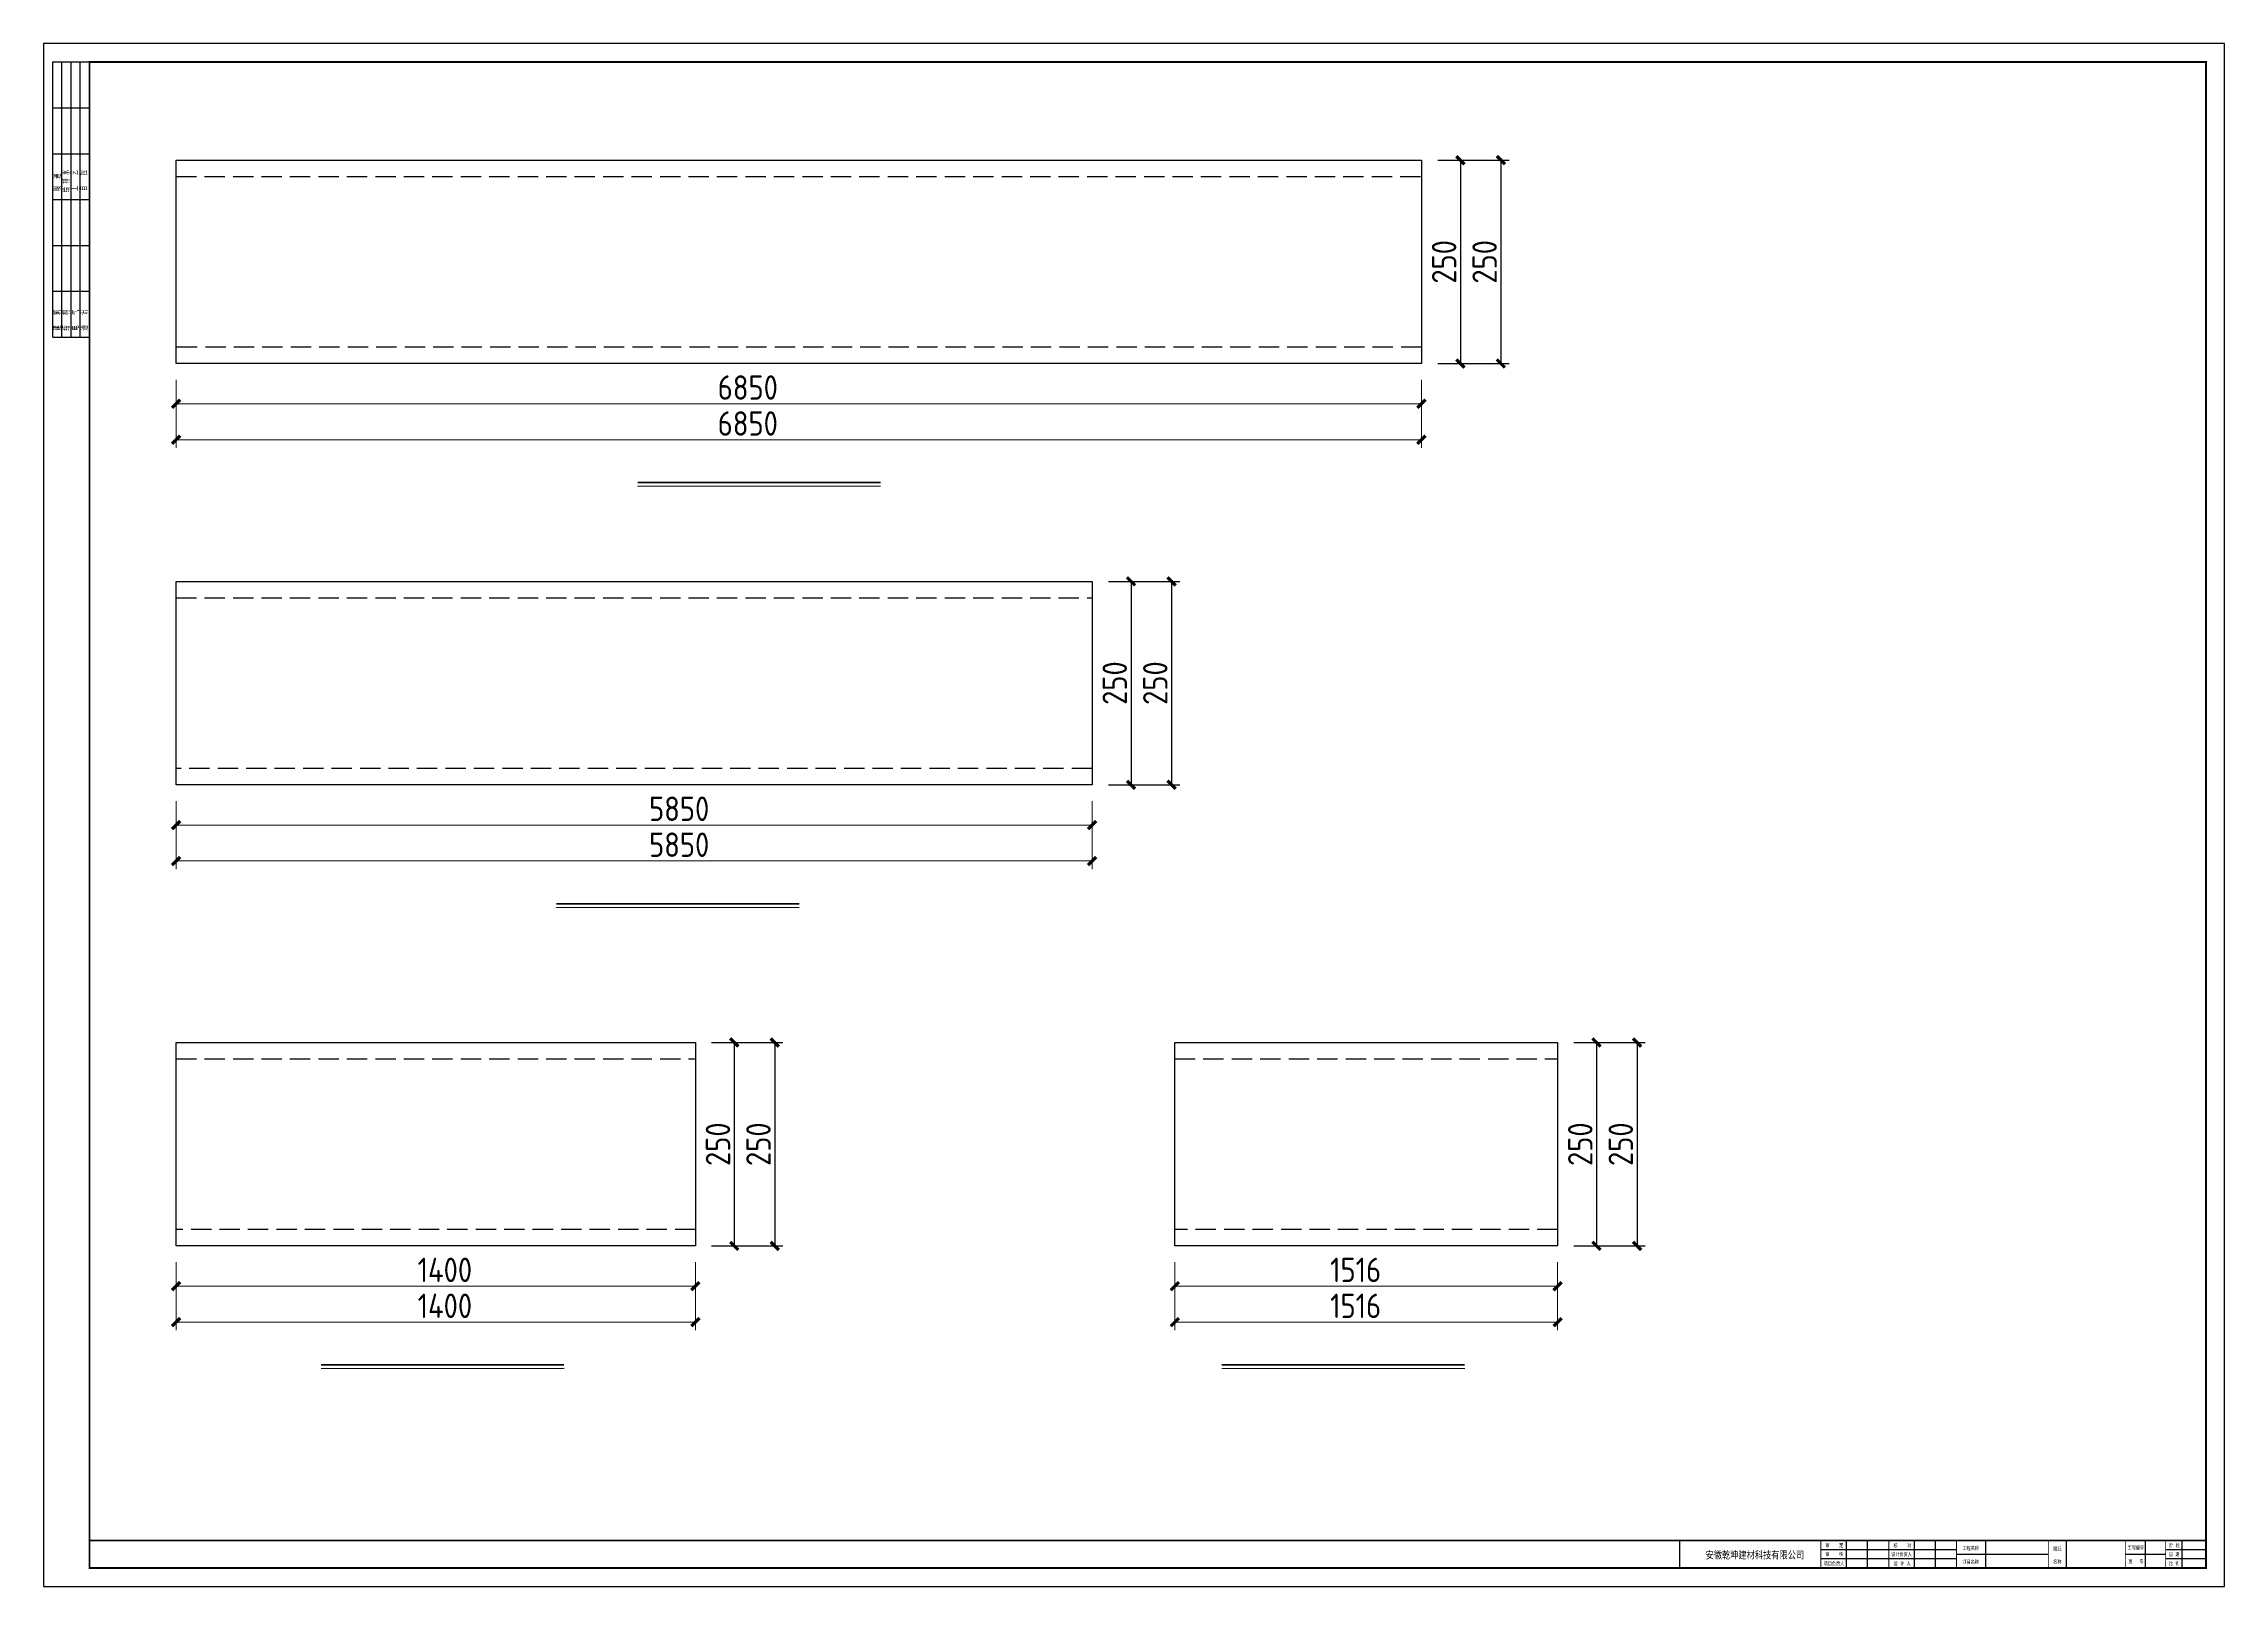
# Model space of a CAD drawing. Extents: x -196983 to 471790, y -783661 to 190401.
# Drawn here: x 317265 to 344076, y -182471 to -163508 of the extents above; entities that cross this region are included whole.
import ezdxf

# ---------------------------------------------------------------- set-up
doc = ezdxf.new("R2010")
doc.units = 0
doc.header["$LTSCALE"] = 1000
doc.header["$MEASUREMENT"] = 0
doc.linetypes.add('DASH', pattern=[0.35, 0.25, -0.1])
doc.layers.add('_TCH_MASK', color=7, linetype='Continuous')
doc.layers.add('PUB_TITLE', color=4, linetype='Continuous')
doc.styles.get("Standard").update_dxf_attribs({"font": 'gbenor.shx', "bigfont": 'gbcbig.shx'})
doc.styles.add('图框', font='')
doc.styles.get('图框').set_extended_font_data('SimSun')
doc.dimstyles.get("Standard").update_dxf_attribs({"dimscale": 100, "dimtxt": 3.5, "dimasz": 1, "dimexe": 2.5, "dimexo": 3, "dimgap": 1.5, "dimtad": 1, "dimdec": 0, "dimzin": 0, "dimdsep": 46, "dimtxsty": 'Standard', "dimblk": 'ARCHTICK', "dimcen": 0.09, "dimadec": 0, "dimazin": 0, "dimtfac": 1, "dimtdec": 0, "dimtix": 1, "dimtmove": 2, "dimatfit": 3, "dimfxl": 1, "dimtolj": 1, "dimtzin": 0, "dimarcsym": 0})

msp = doc.modelspace()

# ---------------------------------------------------------------- texts
at = {"layer": '_TCH_MASK', "lineweight": 15, "char_height": 300, "attachment_point": 5}
for s, insert in [('\\A1;6850', (325922.8, -167734.9)), ('\\A1;6850', (325922.8, -168176.7)), ('\\A1;5850', (325078.6, -172912.7)), ('\\A1;5850', (325078.6, -173354.6)), ('\\A1;1400', (322198.2, -178580.8)), ('\\A1;1516', (333395.4, -178580.8)), ('\\A1;1400', (322198.2, -179022.7)), ('\\A1;1516', (333395.4, -179022.7))]:
    msp.add_mtext(s, dxfattribs=dict(at, insert=insert))

# ---------------------------------------------------------------- blocks, each defined once
blk = doc.blocks.new('_ArchTick')
at = {"color": 0, "linetype": 'ByBlock', "const_width": 0.4}
blk.add_lwpolyline([(-0.5, -0.5), (0.5, 0.5)], dxfattribs=at)
blk = doc.blocks.new('*D1292')
at = {"layer": '_TCH_MASK', "color": 0, "lineweight": -2}
for p, q in [((334404, -164940), (334783, -164940)), ((334683, -164940), (334683, -167440)), ((334404, -167440), (334783, -167440))]:
    blk.add_line(p, q, dxfattribs=at)
at = {"layer": 'Defpoints', "color": 0}
for p in [(334204, -164940), (334204, -167440), (334683, -167440)]:
    blk.add_point(p, dxfattribs=at)
at = {"layer": '_TCH_MASK', "color": 0, "lineweight": -2, "xscale": 100, "yscale": 100, "zscale": 100}
for p, rotation in [((334683, -164940), 90), ((334683, -167440), 270)]:
    blk.add_blockref('_ArchTick', p, dxfattribs=dict(at, rotation=rotation))
at = {"layer": '_TCH_MASK', "color": 0, "lineweight": 15, "insert": (334483, -166190), "char_height": 300, "attachment_point": 5, "rotation": 90}
blk.add_mtext('\\A1;250', dxfattribs=at)
blk = doc.blocks.new('*D1394')
at = {"layer": '_TCH_MASK', "color": 0, "lineweight": -2}
for p, q in [((334404, -164940), (335281, -164940)), ((335181, -164940), (335181, -167440)), ((334404, -167440), (335281, -167440))]:
    blk.add_line(p, q, dxfattribs=at)
at = {"layer": 'Defpoints', "color": 0}
for p in [(334204, -164940), (334204, -167440), (335181, -167440)]:
    blk.add_point(p, dxfattribs=at)
at = {"layer": '_TCH_MASK', "color": 0, "lineweight": -2, "xscale": 100, "yscale": 100, "zscale": 100}
for p, rotation in [((335181, -164940), 90), ((335181, -167440), 270)]:
    blk.add_blockref('_ArchTick', p, dxfattribs=dict(at, rotation=rotation))
at = {"layer": '_TCH_MASK', "color": 0, "lineweight": 15, "insert": (334981, -166190), "char_height": 300, "attachment_point": 5, "rotation": 90}
blk.add_mtext('\\A1;250', dxfattribs=at)
blk = doc.blocks.new('*D1293')
at = {"layer": '_TCH_MASK', "color": 0, "lineweight": -2}
for p, q in [((330355, -170118), (330734, -170118)), ((330634, -170118), (330634, -172618)), ((330355, -172618), (330734, -172618))]:
    blk.add_line(p, q, dxfattribs=at)
at = {"layer": 'Defpoints', "color": 0}
for p in [(330155, -170118), (330155, -172618), (330634, -172618)]:
    blk.add_point(p, dxfattribs=at)
at = {"layer": '_TCH_MASK', "color": 0, "lineweight": -2, "xscale": 100, "yscale": 100, "zscale": 100}
for p, rotation in [((330634, -170118), 90), ((330634, -172618), 270)]:
    blk.add_blockref('_ArchTick', p, dxfattribs=dict(at, rotation=rotation))
at = {"layer": '_TCH_MASK', "color": 0, "lineweight": 15, "insert": (330434, -171368), "char_height": 300, "attachment_point": 5, "rotation": 90}
blk.add_mtext('\\A1;250', dxfattribs=at)
blk = doc.blocks.new('*D1395')
at = {"layer": '_TCH_MASK', "color": 0, "lineweight": -2}
for p, q in [((330355, -170118), (331232, -170118)), ((331132, -170118), (331132, -172618)), ((330355, -172618), (331232, -172618))]:
    blk.add_line(p, q, dxfattribs=at)
at = {"layer": 'Defpoints', "color": 0}
for p in [(330155, -170118), (330155, -172618), (331132, -172618)]:
    blk.add_point(p, dxfattribs=at)
at = {"layer": '_TCH_MASK', "color": 0, "lineweight": -2, "xscale": 100, "yscale": 100, "zscale": 100}
for p, rotation in [((331132, -170118), 90), ((331132, -172618), 270)]:
    blk.add_blockref('_ArchTick', p, dxfattribs=dict(at, rotation=rotation))
at = {"layer": '_TCH_MASK', "color": 0, "lineweight": 15, "insert": (330932, -171368), "char_height": 300, "attachment_point": 5, "rotation": 90}
blk.add_mtext('\\A1;250', dxfattribs=at)
blk = doc.blocks.new('*D1294')
at = {"layer": '_TCH_MASK', "color": 0, "lineweight": -2}
for p, q in [((325478, -175786), (325856, -175786)), ((325756, -175786), (325756, -178286)), ((325478, -178286), (325856, -178286))]:
    blk.add_line(p, q, dxfattribs=at)
at = {"layer": 'Defpoints', "color": 0}
for p in [(325278, -175786), (325278, -178286), (325756, -178286)]:
    blk.add_point(p, dxfattribs=at)
at = {"layer": '_TCH_MASK', "color": 0, "lineweight": -2, "xscale": 100, "yscale": 100, "zscale": 100}
for p, rotation in [((325756, -175786), 90), ((325756, -178286), 270)]:
    blk.add_blockref('_ArchTick', p, dxfattribs=dict(at, rotation=rotation))
at = {"layer": '_TCH_MASK', "color": 0, "lineweight": 15, "insert": (325556, -177036), "char_height": 300, "attachment_point": 5, "rotation": 90}
blk.add_mtext('\\A1;250', dxfattribs=at)
blk = doc.blocks.new('*D1396')
at = {"layer": '_TCH_MASK', "color": 0, "lineweight": -2}
for p, q in [((325478, -175786), (326354, -175786)), ((326254, -175786), (326254, -178286)), ((325478, -178286), (326354, -178286))]:
    blk.add_line(p, q, dxfattribs=at)
at = {"layer": 'Defpoints', "color": 0}
for p in [(325278, -175786), (325278, -178286), (326254, -178286)]:
    blk.add_point(p, dxfattribs=at)
at = {"layer": '_TCH_MASK', "color": 0, "lineweight": -2, "xscale": 100, "yscale": 100, "zscale": 100}
for p, rotation in [((326254, -175786), 90), ((326254, -178286), 270)]:
    blk.add_blockref('_ArchTick', p, dxfattribs=dict(at, rotation=rotation))
at = {"layer": '_TCH_MASK', "color": 0, "lineweight": 15, "insert": (326054, -177036), "char_height": 300, "attachment_point": 5, "rotation": 90}
blk.add_mtext('\\A1;250', dxfattribs=at)
blk = doc.blocks.new('*D1295')
at = {"layer": '_TCH_MASK', "color": 0, "lineweight": -2}
for p, q in [((336078, -175786), (336457, -175786)), ((336357, -175786), (336357, -178286)), ((336078, -178286), (336457, -178286))]:
    blk.add_line(p, q, dxfattribs=at)
at = {"layer": 'Defpoints', "color": 0}
for p in [(335878, -175786), (335878, -178286), (336357, -178286)]:
    blk.add_point(p, dxfattribs=at)
at = {"layer": '_TCH_MASK', "color": 0, "lineweight": -2, "xscale": 100, "yscale": 100, "zscale": 100}
for p, rotation in [((336357, -175786), 90), ((336357, -178286), 270)]:
    blk.add_blockref('_ArchTick', p, dxfattribs=dict(at, rotation=rotation))
at = {"layer": '_TCH_MASK', "color": 0, "lineweight": 15, "insert": (336157, -177036), "char_height": 300, "attachment_point": 5, "rotation": 90}
blk.add_mtext('\\A1;250', dxfattribs=at)
blk = doc.blocks.new('*D1397')
at = {"layer": '_TCH_MASK', "color": 0, "lineweight": -2}
for p, q in [((336078, -175786), (336955, -175786)), ((336855, -175786), (336855, -178286)), ((336078, -178286), (336955, -178286))]:
    blk.add_line(p, q, dxfattribs=at)
at = {"layer": 'Defpoints', "color": 0}
for p in [(335878, -175786), (335878, -178286), (336855, -178286)]:
    blk.add_point(p, dxfattribs=at)
at = {"layer": '_TCH_MASK', "color": 0, "lineweight": -2, "xscale": 100, "yscale": 100, "zscale": 100}
for p, rotation in [((336855, -175786), 90), ((336855, -178286), 270)]:
    blk.add_blockref('_ArchTick', p, dxfattribs=dict(at, rotation=rotation))
at = {"layer": '_TCH_MASK', "color": 0, "lineweight": 15, "insert": (336655, -177036), "char_height": 300, "attachment_point": 5, "rotation": 90}
blk.add_mtext('\\A1;250', dxfattribs=at)
blk = doc.blocks.new('$titleblk$00000095')
for p, q in [((-150, 20), (-150, 0)), ((-150, 20), (0, 20)), ((-150, 15), (-75, 15)), ((-125, 20), (-125, 0)), ((-100, 20), (-100, 0)), ((-75, 20), (-75, 0)), ((-75, 20), (-75, 0)), ((-75, 15), (0, 15)), ((-50, 20), (-50, 0)), ((-25, 20), (-25, 0)), ((0, 20), (0, 0)), ((-150, 10), (-75, 10)), ((-150, 5), (-75, 5)), ((-75, 10), (0, 10)), ((-75, 5), (0, 5))]:
    blk.add_line(p, q)
at = {"width": 0.8}
for s, p in [('建   筑', (-146.4, 15.6)), ('结   构', (-146.4, 10.9)), ('给 排 水', (-71, 10.9)), ('暖  通', (-70.3, 15.7)), ('通   讯', (-146.4, 0.9)), ('电   气', (-146.4, 5.6)), ('工   艺', (-70.3, 6.1)), ('自   控', (-70.3, 1.2))]:
    blk.add_text(s, height=3.51, dxfattribs=at).set_placement(p)
blk = doc.blocks.new('新块')
for p, q in [((-8240, 400), (-8240, 1000)), ((-7780, 400), (-7780, 1000)), ((-6760, 400), (-6760, 1000)), ((-6300, 400), (-6300, 1000)), ((-5200, 400), (-5200, 1000)), ((-3440, 400), (-3440, 1000)), ((-1720, 400), (-1720, 1000)), ((-920, 400), (-920, 1000)), ((-400, 400), (-400, 1000)), ((-5840, 800), (-8800, 800)), ((-5840, 600), (-8800, 600)), ((-5840, 700), (-3840, 700)), ((-2160, 700), (-1280, 700)), ((-400, 800), (-1280, 800)), ((-400, 600), (-1280, 600))]:
    blk.add_line(p, q)
for points, const_width in [([(-11880, 400), (-11880, 1000), (-400, 1000)], 32), ([(-8800, 400), (-8800, 1000)], 20), ([(-7320, 400), (-7320, 1000)], 20), ([(-5840, 400), (-5840, 1000)], 20), ([(-3840, 400), (-3840, 1000)], 20), ([(-2160, 400), (-2160, 1000)], 20), ([(-1280, 400), (-1280, 1000)], 20)]:
    blk.add_lwpolyline(points, dxfattribs=dict(const_width=const_width))
at = {"layer": 'PUB_TITLE'}
blk.add_lwpolyline([(-47560, 0), (0, 0), (0, 33640), (-47560, 33640)], close=True, dxfattribs=at)
at = {"layer": 'PUB_TITLE', "const_width": 40}
blk.add_lwpolyline([(-46560, 400), (-400, 400), (-400, 33240), (-46560, 33240)], close=True, dxfattribs=at)
at = {"layer": 'PUB_TITLE', "const_width": 32}
blk.add_lwpolyline([(-400, 1000), (-46560, 1000)], dxfattribs=at)
at = {"layer": 'PUB_TITLE', "xscale": 40, "yscale": 40, "zscale": 40, "rotation": 90}
blk.add_blockref('$titleblk$00000095', (-46560, 33240), dxfattribs=at)
at = {"style": '图框', "width": 0.8}
for s, height, p in [('安徽乾坤建材科技有限公司', 160, (-11315, 604)), ('项目负责人', 80, (-8739, 457)), ('审    核', 80, (-8702, 659)), ('审    定', 80, (-8701, 854)), ('设计负责人', 80, (-7265, 659)), ('校    对', 80, (-7217, 851)), ('设 计 人', 80, (-7213, 457)), ('项目名称', 80, (-5712, 494)), ('工程名称', 80, (-5712, 794)), ('名称', 80, (-3732, 498)), ('图纸', 80, (-3732, 778)), ('工程编号', 80, (-2112, 803)), ('图   号', 80, (-2098, 504)), ('比 例', 80, (-1211, 457)), ('阶 段', 80, (-1205, 851)), ('日 期', 80, (-1212, 659))]:
    blk.add_text(s, height=height, dxfattribs=at).set_placement(p)
for tag, p in [('审定人', (-8147, 838)), ('校对', (-6621, 837)), ('阶段', (-810, 832)), ('项目负责人', (-8228, 444)), ('审核人', (-8147, 641)), ('设计负责人', (-6745, 649)), ('设计人', (-6659, 447)), ('项目名称', (-5026, 479)), ('工程名称', (-5026, 781)), ('图名', (-3347, 649)), ('图号', (-1657, 502)), ('日期', (-905, 632)), ('比例', (-810, 446))]:
    blk.add_attdef(tag, p, '', height=120)

# ---------------------------------------------------------------- dimensions: what is measured, and where the dimension line sits
at = {"layer": '_TCH_MASK', "lineweight": 15}
for base, p1, p2, angle, picture, middle in [((334682.6, -167440.1), (334204, -164940.1), (334204, -167440.1), 270, '*D1292', (334482.6, -166190.1)), ((335180.7, -167440.1), (334204, -164940.1), (334204, -167440.1), 90, '*D1394', (334980.7, -166190.1)), ((330634.1, -172618), (330155.4, -170118), (330155.4, -172618), 270, '*D1293', (330434.1, -171368)), ((331132.2, -172618), (330155.4, -170118), (330155.4, -172618), 90, '*D1395', (330932.2, -171368)), ((325756.2, -178286.1), (325277.6, -175786.1), (325277.6, -178286.1), 270, '*D1294', (325556.2, -177036.1)), ((326254.3, -178286.1), (325277.6, -175786.1), (325277.6, -178286.1), 90, '*D1396', (326054.3, -177036.1)), ((336356.7, -178286.1), (335878, -175786.1), (335878, -178286.1), 270, '*D1295', (336156.7, -177036.1)), ((336854.8, -178286.1), (335878, -175786.1), (335878, -178286.1), 90, '*D1397', (336654.8, -177036.1))]:
    dim = msp.add_linear_dim(base=base, p1=p1, p2=p2, angle=angle, dimstyle='Standard', override={"dimtxt": 3, "dimexe": 1, "dimexo": 2, "dimgap": 0.5, "dimlfac": 0.1}, dxfattribs=at)
    dim.commit()
    dim.dimension.update_dxf_attribs({"geometry": picture, "text_midpoint": middle})

# ---------------------------------------------------------------- linework, layer by layer
at = {"color": 0}
for p, q in [((318893.6, -164940.1), (334204, -164940.1)), ((318893.6, -167440.1), (318893.6, -164940.1)), ((334204, -164940.1), (334204, -167440.1)), ((334204, -164940.1), (334204, -167440.1)), ((334204, -167440.1), (318893.6, -167440.1)), ((318893.6, -170118), (330155.4, -170118)), ((318893.6, -172618), (318893.6, -170118)), ((330155.4, -170118), (330155.4, -172618)), ((330155.4, -170118), (330155.4, -172618)), ((330155.4, -172618), (318893.6, -172618)), ((318893.6, -175786.1), (325277.6, -175786.1)), ((318893.6, -178286.1), (318893.6, -175786.1)), ((325277.6, -175786.1), (325277.6, -178286.1)), ((325277.6, -175786.1), (325277.6, -178286.1)), ((331172.7, -175786.1), (335878, -175786.1)), ((331172.7, -178286.1), (331172.7, -175786.1)), ((335878, -175786.1), (335878, -178286.1)), ((335878, -175786.1), (335878, -178286.1)), ((325277.6, -178286.1), (318893.6, -178286.1)), ((335878, -178286.1), (331172.7, -178286.1))]:
    msp.add_line(p, q, dxfattribs=at)
at = {"color": 0, "linetype": 'DASH'}
for p, q in [((318893.6, -165140.1), (334204, -165140.1)), ((334204, -167240.1), (318893.6, -167240.1)), ((318893.6, -170318), (330155.4, -170318)), ((330155.4, -172418), (318893.6, -172418)), ((318893.6, -175986.1), (325277.6, -175986.1)), ((331172.7, -175986.1), (335878, -175986.1)), ((325277.6, -178086.1), (318893.6, -178086.1)), ((335878, -178086.1), (331172.7, -178086.1))]:
    msp.add_line(p, q, dxfattribs=at)
at = {"layer": '_TCH_MASK', "lineweight": 15}
for p, q in [((318893.6, -167640.1), (318893.6, -168476.7)), ((318893.6, -167640.1), (318893.6, -168034.9)), ((334204, -167640.1), (334204, -168476.7)), ((334204, -167640.1), (334204, -168034.9)), ((318893.6, -167934.9), (334204, -167934.9)), ((334204, -168376.7), (318893.6, -168376.7)), ((327555.2, -168947.5), (324568, -168947.5)), ((318893.6, -172818), (318893.6, -173654.6)), ((318893.6, -172818), (318893.6, -173212.7)), ((330155.4, -172818), (330155.4, -173654.6)), ((330155.4, -172818), (330155.4, -173212.7)), ((318893.6, -173112.7), (330155.4, -173112.7)), ((330155.4, -173554.6), (318893.6, -173554.6)), ((326554.4, -174125.4), (323567.2, -174125.4)), ((318893.6, -178486.1), (318893.6, -179322.7)), ((318893.6, -178486.1), (318893.6, -178880.8)), ((325277.6, -178486.1), (325277.6, -179322.7)), ((325277.6, -178486.1), (325277.6, -178880.8)), ((331172.7, -178486.1), (331172.7, -179322.7)), ((331172.7, -178486.1), (331172.7, -178880.8)), ((335878, -178486.1), (335878, -179322.7)), ((335878, -178486.1), (335878, -178880.8)), ((318893.6, -178780.8), (325277.6, -178780.8)), ((331172.7, -178780.8), (335878, -178780.8)), ((325277.6, -179222.7), (318893.6, -179222.7)), ((335878, -179222.7), (331172.7, -179222.7)), ((323663.4, -179793.5), (320676.2, -179793.5)), ((334736.5, -179793.5), (331749.3, -179793.5))]:
    msp.add_line(p, q, dxfattribs=at)
at = {"layer": '_TCH_MASK', "lineweight": 15, "const_width": 20}
for points in [[(324568, -168902.2), (327555.2, -168902.2)], [(323567.2, -174080), (326554.4, -174080)], [(320676.2, -179748.1), (323663.4, -179748.1)], [(331749.3, -179748.1), (334736.5, -179748.1)]]:
    msp.add_lwpolyline(points, dxfattribs=at)

# ---------------------------------------------------------------- block references
at = {"layer": '_TCH_MASK', "color": 0, "lineweight": 15, "xscale": 0.5637161763734184, "yscale": 0.5637161763588665, "zscale": 0.5637161763684475}
msp.add_blockref('新块', (344075.6, -182471), dxfattribs=at)
at = {"layer": '_TCH_MASK', "lineweight": 15, "xscale": 100, "yscale": 100, "zscale": 100, "rotation": 180}
for p in [(318893.6, -167934.9), (318893.6, -168376.7), (318893.6, -173112.7), (318893.6, -173554.6), (318893.6, -178780.8), (331172.7, -178780.8), (318893.6, -179222.7), (331172.7, -179222.7)]:
    msp.add_blockref('_ArchTick', p, dxfattribs=at)
at = {"layer": '_TCH_MASK', "lineweight": 15, "xscale": 100, "yscale": 100, "zscale": 100}
for p in [(334204, -167934.9), (334204, -168376.7), (330155.4, -173112.7), (330155.4, -173554.6), (325277.6, -178780.8), (335878, -178780.8), (325277.6, -179222.7), (335878, -179222.7)]:
    msp.add_blockref('_ArchTick', p, dxfattribs=at)

msp.set_redraw_order([(e.dxf.handle, doc.entitydb.next_handle()) for e in msp.query("TEXT MTEXT ATTDEF DIMENSION ARC_DIMENSION")])  # texts and dimensions are drawn at this point

doc.saveas('drawing.dxf')
